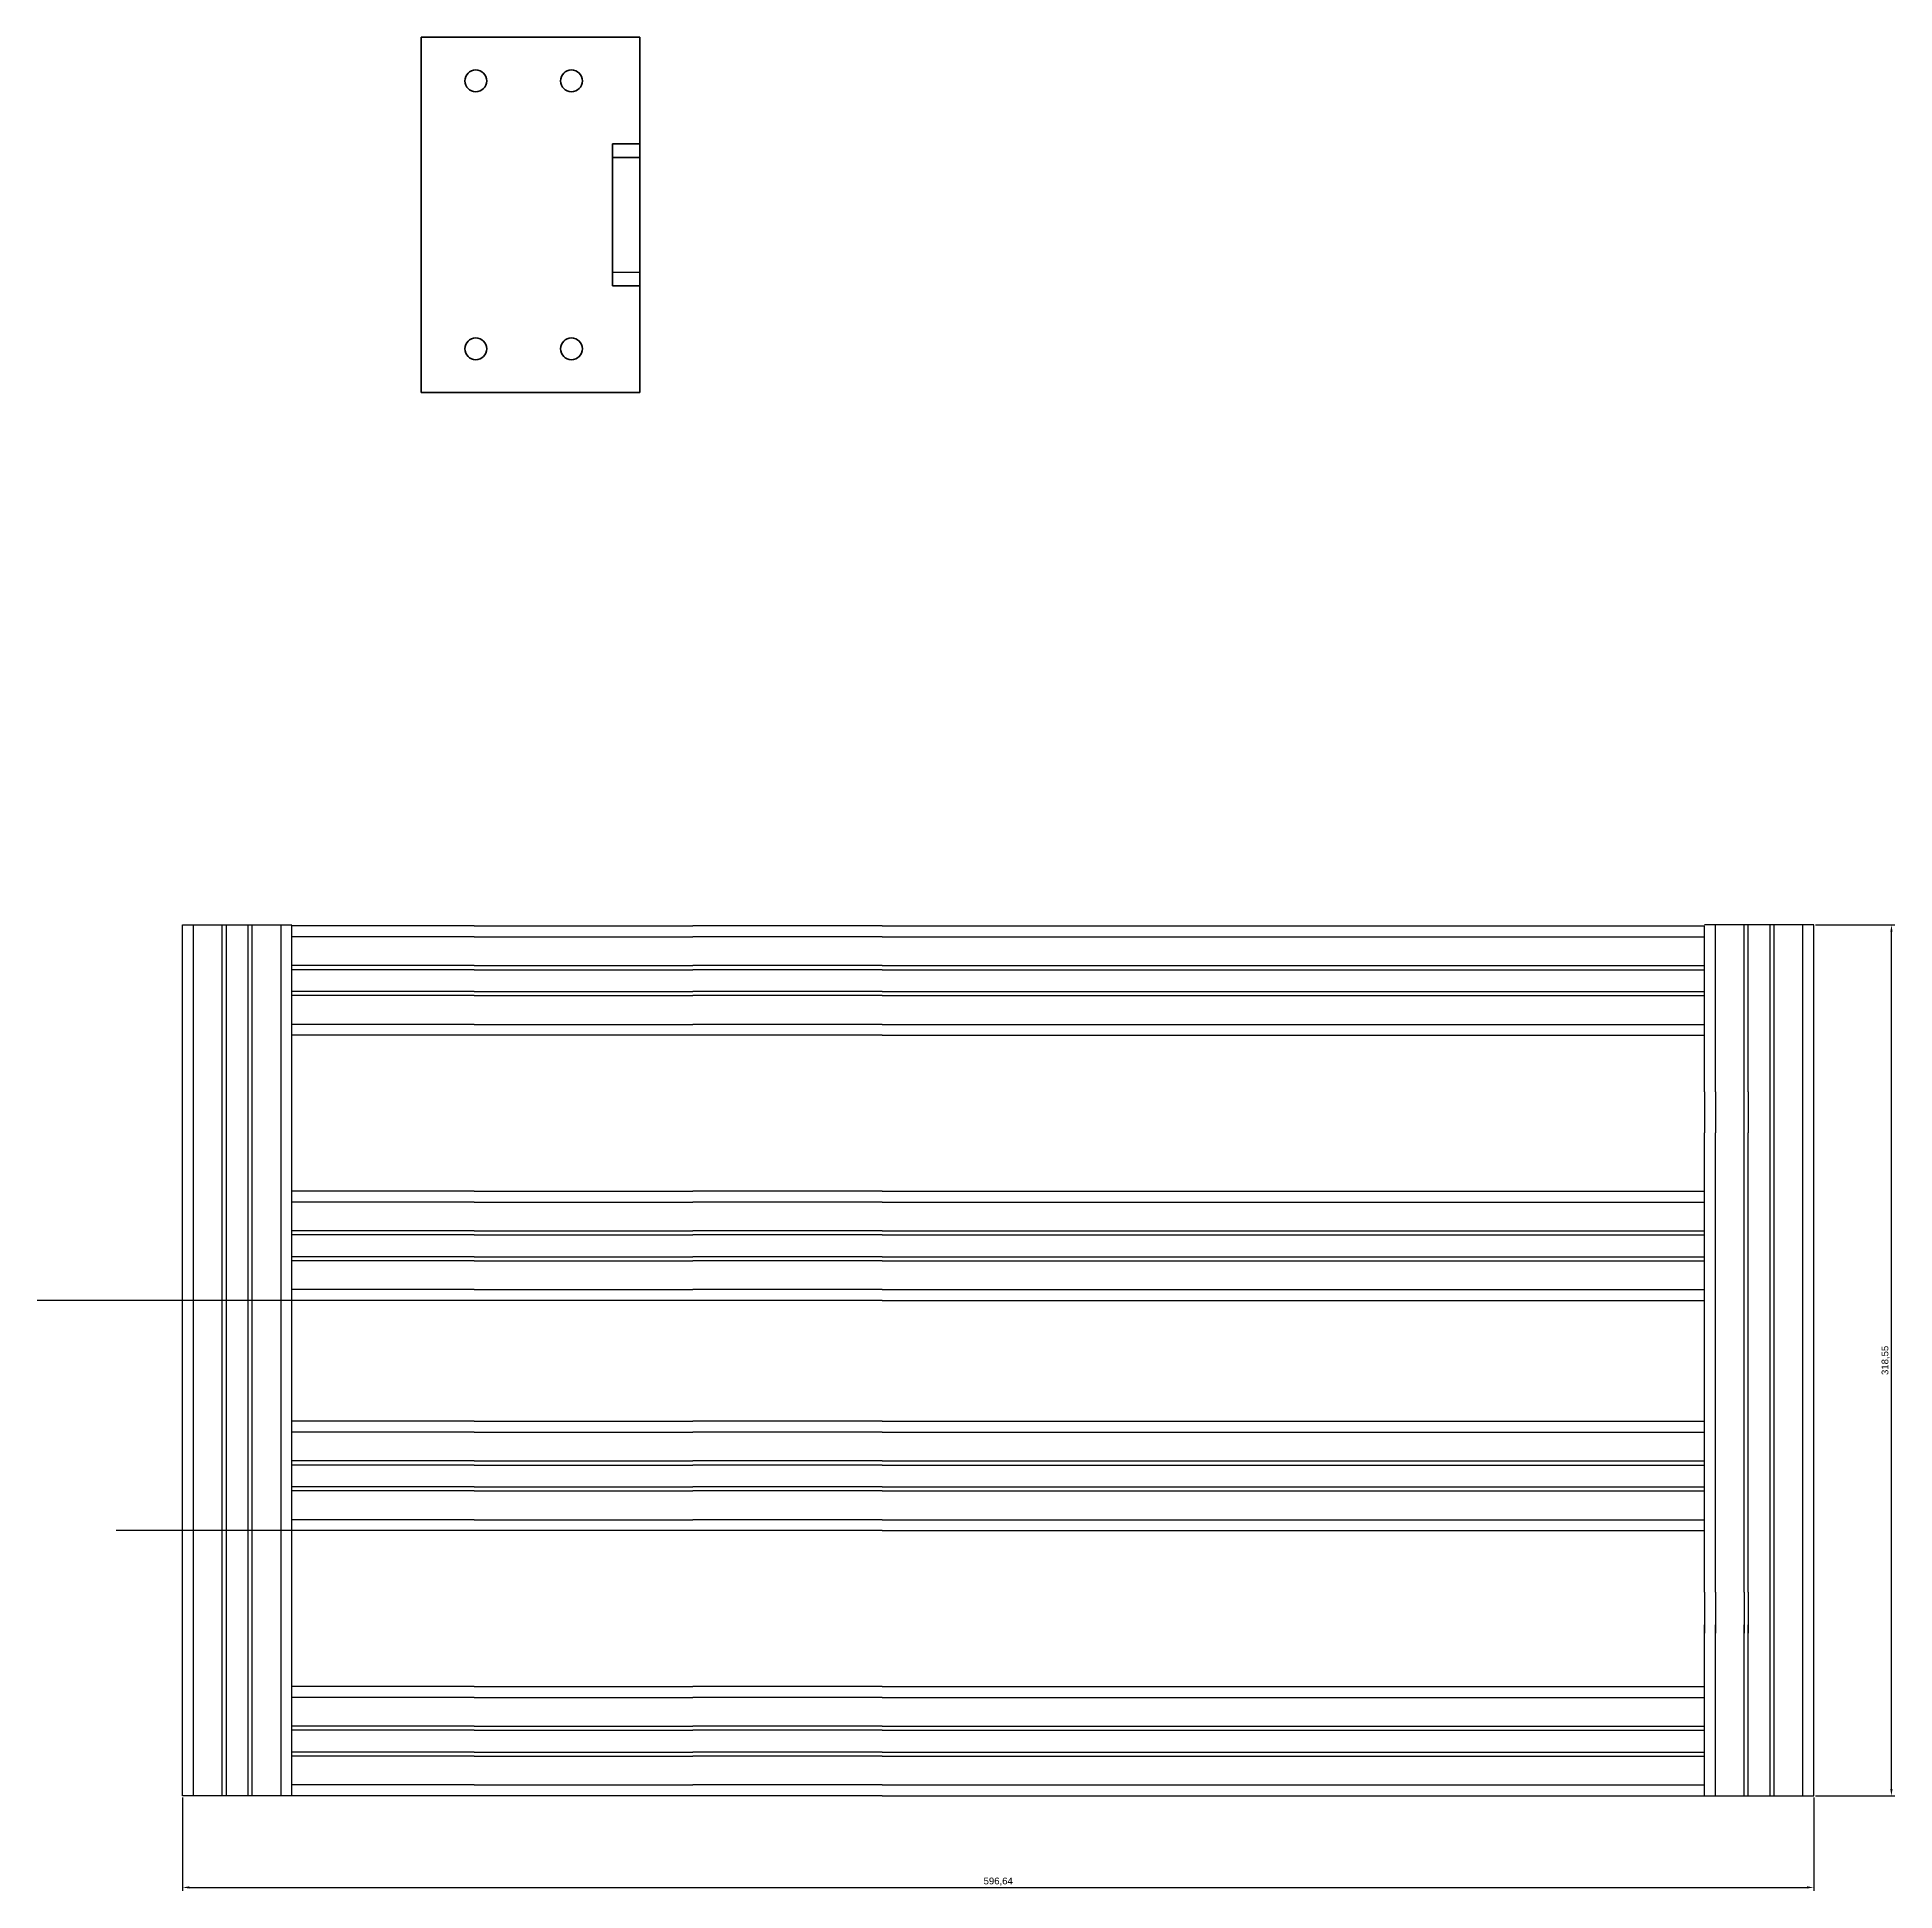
# Model space of a CAD drawing. Header units: millimetres. Extents: x -29 to 3384, y -388 to 1226.
# Drawn here: x 2704 to 3384, y -252 to 426 of the extents above; entities that cross this region are included whole.
import ezdxf

# ---------------------------------------------------------------- set-up
doc = ezdxf.new("R2010")
doc.units = ezdxf.units.MM
doc.linetypes.add('phl_thick', pattern=[0])
doc.layers.add('projection', color=7, linetype='Continuous')
doc.styles.get("Standard").update_dxf_attribs({"font": 'arial.ttf'})
doc.dimstyles.new('ISO-25', dxfattribs={"dimtxt": 2.5, "dimasz": 2.5, "dimexe": 1.25, "dimexo": 0.625, "dimtad": 1, "dimtxsty": 'Standard', "dimcen": 2.5, "dimadec": 0, "dimazin": 0, "dimtfac": 1, "dimtmove": 0, "dimatfit": 3, "dimfxl": 1, "dimarcsym": 0})

msp = doc.modelspace()

# ---------------------------------------------------------------- blocks, each defined once
blk = doc.blocks.new('*D193')
at = {"color": 0, "lineweight": -2, "transparency": 16777216}
for p, q in [((3354.88, 101.3), (3383.91, 101.3)), ((3382.66, -214.75), (3382.66, 98.8)), ((3354.88, -217.25), (3383.91, -217.25))]:
    blk.add_line(p, q, dxfattribs=at)
at = {"color": 0, "transparency": 16777216}
for points in [[(3382.24, 98.8), (3383.07, 98.8), (3382.66, 101.3)], [(3382.24, -214.75), (3383.07, -214.75), (3382.66, -217.25)]]:
    blk.add_solid(points, dxfattribs=at)
at = {"layer": 'Defpoints', "color": 0, "transparency": 16777216}
for p in [(3354.25, 101.3), (3382.66, 101.3), (3354.25, -217.25)]:
    blk.add_point(p, dxfattribs=at)
at = {"color": 0, "transparency": 16777216, "insert": (3380.53, -57.98), "char_height": 2.5, "attachment_point": 5, "rotation": 90}
blk.add_mtext('318,55', dxfattribs=at)
blk = doc.blocks.new('*D194')
at = {"color": 0, "lineweight": -2, "transparency": 16777216}
for p, q in [((2757.62, -217.87), (2757.62, -252.03)), ((3354.25, -217.87), (3354.25, -252.03)), ((2760.12, -250.78), (3351.75, -250.78))]:
    blk.add_line(p, q, dxfattribs=at)
at = {"color": 0, "transparency": 16777216}
for points in [[(2760.12, -250.36), (2760.12, -251.19), (2757.62, -250.78)], [(3351.75, -250.36), (3351.75, -251.19), (3354.25, -250.78)]]:
    blk.add_solid(points, dxfattribs=at)
at = {"layer": 'Defpoints', "color": 0, "transparency": 16777216}
for p in [(2757.62, -217.25), (3354.25, -217.25), (3354.25, -250.78)]:
    blk.add_point(p, dxfattribs=at)
at = {"color": 0, "transparency": 16777216, "insert": (3055.94, -248.65), "char_height": 2.5, "attachment_point": 5}
blk.add_mtext('596,64', dxfattribs=at)

# ---------------------------------------------------------------- dimensions: what is measured, and where the dimension line sits
dim = msp.add_linear_dim(base=(3382.65816, 101.297), p1=(3354.25378, -217.25), p2=(3354.25378, 101.297), angle=90, dimstyle='ISO-25')
dim.commit()
dim.dimension.update_dxf_attribs({"geometry": '*D193', "text_midpoint": (3380.53077, -57.9765)})
dim = msp.add_linear_dim(base=(3354.25378, -250.77748), p1=(2757.61764, -217.25), p2=(3354.25378, -217.25), dimstyle='ISO-25')
dim.commit()
dim.dimension.update_dxf_attribs({"geometry": '*D194', "text_midpoint": (3055.93571, -248.65009)})

# ---------------------------------------------------------------- linework, layer by layer
at = {"lineweight": 35}
for p, q in [((2924.84376, 426.07037), (2844.84376, 426.07037)), ((2844.84376, 426.07037), (2844.84376, 296.07037)), ((2924.84376, 361.07037), (2924.84376, 426.07037)), ((2924.84376, 387.07037), (2914.84376, 387.07037)), ((2914.84376, 387.07037), (2914.84376, 335.07037)), ((2914.84376, 382.07037), (2924.84376, 382.07037)), ((2924.84376, 335.07037), (2924.84376, 387.07037)), ((2924.84376, 296.07037), (2924.84376, 361.07037)), ((2914.84376, 335.07037), (2914.84376, 340.07037)), ((2914.84376, 335.07037), (2924.84376, 335.07037)), ((2844.84376, 296.07037), (2924.84376, 296.07037))]:
    msp.add_line(p, q, dxfattribs=at)
for p, q in [((2844.84376, 426.07037), (2844.84376, 410.07037)), ((2914.84376, 387.07037), (2914.84376, 382.07037)), ((2914.84376, 340.07037), (2924.84376, 340.07037)), ((2844.84376, 296.07037), (2844.84376, 312.07037)), ((2757.61764, 101.297), (2797.61764, 101.297)), ((2772.11764, 25.30938), (2772.11764, 101.297)), ((2773.61764, 25.30938), (2773.61764, 101.297)), ((2781.61764, 40.30938), (2781.61764, 101.297)), ((2783.11764, 40.30938), (2783.11764, 101.297)), ((2793.61764, 40.30938), (2793.61764, 101.297)), ((2797.61764, 40.30938), (2797.61764, 100.94153)), ((2864.22088, 100.94153), (2797.61764, 100.94153)), ((2864.22088, 96.94153), (2797.61764, 96.94153)), ((2864.22088, 100.94153), (2944.22088, 100.94153)), ((2864.22088, 96.94153), (2944.22088, 96.94153)), ((3013.45554, 100.94153), (2944.22088, 100.94153)), ((3013.45554, 96.94153), (2944.22088, 96.94153)), ((3047.45554, 96.94153), (3078.81334, 96.94153)), ((3047.77664, 100.94153), (3079.13444, 100.94153)), ((3078.81334, 96.94153), (3079.45554, 96.94153)), ((3205.79099, 100.94153), (3261.67897, 100.94153)), ((3205.79099, 96.94153), (3261.35171, 96.94153)), ((3261.35787, 96.94153), (3292.71567, 96.94153)), ((3261.67897, 100.94153), (3293.03677, 100.94153)), ((3292.71567, 96.94153), (3293.35787, 96.94153)), ((3293.02445, 100.94153), (3314.25385, 100.94153)), ((3293.02445, 100.94153), (3314.25385, 100.94153)), ((3293.35177, 96.94153), (3314.25385, 96.94153)), ((3293.35177, 96.94153), (3314.25385, 96.94153)), ((3354.25378, 101.297), (3314.25378, 101.297)), ((3314.25378, 40.30938), (3314.25378, 100.94153)), ((3318.25378, 40.30938), (3318.25378, 101.297)), ((3328.75378, 25.30938), (3328.75378, 101.297)), ((3330.25378, 40.30938), (3330.25378, 101.297)), ((3338.25378, 25.30938), (3338.25378, 101.297)), ((3339.75378, 25.30938), (3339.75378, 101.297)), ((2864.22088, 86.44153), (2797.61764, 86.44153)), ((2864.22088, 84.94153), (2797.61764, 84.94153)), ((2864.22088, 86.44153), (2944.22088, 86.44153)), ((2864.22088, 84.94153), (2944.22088, 84.94153)), ((3013.45554, 86.44153), (2944.22088, 86.44153)), ((3013.45554, 84.94153), (2944.22088, 84.94153)), ((3047.45554, 86.44153), (3078.81334, 86.44153)), ((3047.45554, 86.44153), (3078.81334, 86.44153)), ((3047.45554, 84.94153), (3078.81334, 84.94153)), ((3047.45554, 84.94153), (3078.81334, 84.94153)), ((3078.81334, 86.44153), (3079.45554, 86.44153)), ((3078.81334, 84.94153), (3079.45554, 84.94153)), ((3205.79099, 86.44153), (3261.35171, 86.44153)), ((3205.79099, 84.94153), (3261.35171, 84.94153)), ((3261.35787, 86.44153), (3292.71567, 86.44153)), ((3261.35787, 86.44153), (3292.71567, 86.44153)), ((3261.35787, 84.94153), (3292.71567, 84.94153)), ((3261.35787, 84.94153), (3292.71567, 84.94153)), ((3292.71567, 86.44153), (3293.35787, 86.44153)), ((3292.71567, 84.94153), (3293.35787, 84.94153)), ((3293.35177, 86.44153), (3314.25385, 86.44153)), ((3293.35177, 86.44153), (3314.25385, 86.44153)), ((3293.35177, 84.94153), (3314.25385, 84.94153)), ((3293.35177, 84.94153), (3314.25385, 84.94153)), ((2864.22088, 76.94153), (2797.61764, 76.94153)), ((2864.22088, 75.44153), (2797.61764, 75.44153)), ((2864.22088, 76.94153), (2944.22088, 76.94153)), ((2864.22088, 75.44153), (2944.22088, 75.44153)), ((3013.45554, 76.94153), (2944.22088, 76.94153)), ((3013.45554, 75.44153), (2944.22088, 75.44153)), ((3047.45554, 76.94153), (3078.81334, 76.94153)), ((3047.45554, 76.94153), (3078.81334, 76.94153)), ((3047.45554, 75.44153), (3078.81334, 75.44153)), ((3047.45554, 75.44153), (3078.81334, 75.44153)), ((3078.81334, 76.94153), (3079.45554, 76.94153)), ((3078.81334, 75.44153), (3079.45554, 75.44153)), ((3205.79099, 76.94153), (3261.35171, 76.94153)), ((3205.79099, 75.44153), (3261.35171, 75.44153)), ((3261.35787, 76.94153), (3292.71567, 76.94153)), ((3261.35787, 76.94153), (3292.71567, 76.94153)), ((3261.35787, 75.44153), (3292.71567, 75.44153)), ((3261.35787, 75.44153), (3292.71567, 75.44153)), ((3292.71567, 76.94153), (3293.35787, 76.94153)), ((3292.71567, 75.44153), (3293.35787, 75.44153)), ((3293.35177, 76.94153), (3314.25385, 76.94153)), ((3293.35177, 76.94153), (3314.25385, 76.94153)), ((3293.35177, 75.44153), (3314.25385, 75.44153)), ((3293.35177, 75.44153), (3314.25385, 75.44153)), ((2864.22088, 64.94153), (2797.61764, 64.94153)), ((2864.22088, 64.94153), (2944.22088, 64.94153)), ((3013.45554, 64.94153), (2944.22088, 64.94153)), ((3047.45554, 64.94153), (3078.81334, 64.94153)), ((3047.45554, 64.94153), (3078.81334, 64.94153)), ((3078.81334, 64.94153), (3079.45554, 64.94153)), ((3205.79099, 64.94153), (3261.35171, 64.94153)), ((3261.35787, 64.94153), (3292.71567, 64.94153)), ((3261.35787, 64.94153), (3292.71567, 64.94153)), ((3292.71567, 64.94153), (3293.35787, 64.94153)), ((3293.35177, 64.94153), (3314.25385, 64.94153)), ((3293.35177, 64.94153), (3314.25385, 64.94153)), ((3013.45554, 60.94153), (2797.61764, 60.94153)), ((3047.45554, 60.94153), (3078.81334, 60.94153)), ((3078.81334, 60.94153), (3079.45554, 60.94153)), ((3205.79099, 60.94153), (3314.25378, 60.94153)), ((3261.35787, 60.94153), (3292.71567, 60.94153)), ((3292.71567, 60.94153), (3293.35787, 60.94153)), ((2781.61764, 25.30938), (2781.61764, 40.30938)), ((2783.11764, 25.30938), (2783.11764, 40.30938)), ((2793.61764, 25.30938), (2793.61764, 40.30938)), ((2797.61764, 25.30938), (2797.61764, 40.30938)), ((3314.25378, 40.30938), (3314.25378, 25.30938)), ((3318.25378, 40.30938), (3318.25378, 25.30938)), ((3330.25378, 40.30938), (3330.25378, 25.30938)), ((2797.61764, -98.0824), (2797.61764, 25.30938)), ((3314.25378, -98.0824), (3314.25378, 25.30938)), ((2864.22088, 3.94153), (2797.61764, 3.94153)), ((2864.22088, 3.94153), (2944.22088, 3.94153)), ((3013.45554, 3.94153), (2944.22088, 3.94153)), ((3047.77664, 3.94153), (3079.13444, 3.94153)), ((3205.79099, 3.94153), (3261.67897, 3.94153)), ((3261.67897, 3.94153), (3293.03677, 3.94153)), ((3293.02445, 3.94153), (3314.25385, 3.94153)), ((3293.02445, 3.94153), (3314.25385, 3.94153)), ((2864.22088, -0.05847), (2797.61764, -0.05847)), ((2864.22088, -0.05847), (2944.22088, -0.05847)), ((3013.45554, -0.05847), (2944.22088, -0.05847)), ((3047.45554, -0.05847), (3078.81334, -0.05847)), ((3078.81334, -0.05847), (3079.45554, -0.05847)), ((3205.79099, -0.05847), (3261.35171, -0.05847)), ((3261.35787, -0.05847), (3292.71567, -0.05847)), ((3292.71567, -0.05847), (3293.35787, -0.05847)), ((3293.35177, -0.05847), (3314.25385, -0.05847)), ((3293.35177, -0.05847), (3314.25385, -0.05847)), ((2864.22088, -10.55847), (2797.61764, -10.55847)), ((2864.22088, -12.05847), (2797.61764, -12.05847)), ((2864.22088, -10.55847), (2944.22088, -10.55847)), ((2864.22088, -12.05847), (2944.22088, -12.05847)), ((3013.45554, -10.55847), (2944.22088, -10.55847)), ((3013.45554, -12.05847), (2944.22088, -12.05847)), ((3047.45554, -10.55847), (3078.81334, -10.55847)), ((3047.45554, -10.55847), (3078.81334, -10.55847)), ((3047.45554, -12.05847), (3078.81334, -12.05847)), ((3047.45554, -12.05847), (3078.81334, -12.05847)), ((3078.81334, -10.55847), (3079.45554, -10.55847)), ((3078.81334, -12.05847), (3079.45554, -12.05847)), ((3205.79099, -10.55847), (3261.35171, -10.55847)), ((3205.79099, -12.05847), (3261.35171, -12.05847)), ((3261.35787, -10.55847), (3292.71567, -10.55847)), ((3261.35787, -10.55847), (3292.71567, -10.55847)), ((3261.35787, -12.05847), (3292.71567, -12.05847)), ((3261.35787, -12.05847), (3292.71567, -12.05847)), ((3292.71567, -10.55847), (3293.35787, -10.55847)), ((3292.71567, -12.05847), (3293.35787, -12.05847)), ((3293.35177, -10.55847), (3314.25385, -10.55847)), ((3293.35177, -10.55847), (3314.25385, -10.55847)), ((3293.35177, -12.05847), (3314.25385, -12.05847)), ((3293.35177, -12.05847), (3314.25385, -12.05847)), ((2864.22088, -20.05847), (2797.61764, -20.05847)), ((2864.22088, -20.05847), (2944.22088, -20.05847)), ((3013.45554, -20.05847), (2944.22088, -20.05847)), ((3047.45554, -20.05847), (3078.81334, -20.05847)), ((3047.45554, -20.05847), (3078.81334, -20.05847)), ((3078.81334, -20.05847), (3079.45554, -20.05847)), ((3205.79099, -20.05847), (3261.35171, -20.05847)), ((3261.35787, -20.05847), (3292.71567, -20.05847)), ((3261.35787, -20.05847), (3292.71567, -20.05847)), ((3292.71567, -20.05847), (3293.35787, -20.05847)), ((3293.35177, -20.05847), (3314.25385, -20.05847)), ((3293.35177, -20.05847), (3314.25385, -20.05847)), ((2864.22088, -21.55847), (2797.61764, -21.55847)), ((2864.22088, -21.55847), (2944.22088, -21.55847)), ((3013.45554, -21.55847), (2944.22088, -21.55847)), ((3047.45554, -21.55847), (3078.81334, -21.55847)), ((3047.45554, -21.55847), (3078.81334, -21.55847)), ((3078.81334, -21.55847), (3079.45554, -21.55847)), ((3205.79099, -21.55847), (3261.35171, -21.55847)), ((3261.35787, -21.55847), (3292.71567, -21.55847)), ((3261.35787, -21.55847), (3292.71567, -21.55847)), ((3292.71567, -21.55847), (3293.35787, -21.55847)), ((3293.35177, -21.55847), (3314.25385, -21.55847)), ((3293.35177, -21.55847), (3314.25385, -21.55847)), ((2864.22088, -32.05847), (2797.61764, -32.05847)), ((2864.22088, -32.05847), (2944.22088, -32.05847)), ((3013.45554, -32.05847), (2944.22088, -32.05847)), ((3047.45554, -32.05847), (3078.81334, -32.05847)), ((3047.45554, -32.05847), (3078.81334, -32.05847)), ((3078.81334, -32.05847), (3079.45554, -32.05847)), ((3205.79099, -32.05847), (3261.35171, -32.05847)), ((3261.35787, -32.05847), (3292.71567, -32.05847)), ((3261.35787, -32.05847), (3292.71567, -32.05847)), ((3292.71567, -32.05847), (3293.35787, -32.05847)), ((3293.35177, -32.05847), (3314.25385, -32.05847)), ((3293.35177, -32.05847), (3314.25385, -32.05847)), ((2797.61764, -36.05847), (2704.41794, -36.05847)), ((3013.45554, -36.05847), (2797.61764, -36.05847)), ((3047.45554, -36.05847), (3078.81334, -36.05847)), ((3078.81334, -36.05847), (3079.45554, -36.05847)), ((3205.79099, -36.05847), (3314.25378, -36.05847)), ((3261.35787, -36.05847), (3292.71567, -36.05847)), ((3292.71567, -36.05847), (3293.35787, -36.05847)), ((2864.22088, -80.25), (2797.61764, -80.25)), ((2864.22088, -80.25), (2944.22088, -80.25)), ((3013.45554, -80.25), (2944.22088, -80.25)), ((3047.77664, -80.25), (3079.13444, -80.25)), ((3205.79099, -80.25), (3261.67897, -80.25)), ((3261.67897, -80.25), (3293.03677, -80.25)), ((3293.02445, -80.25), (3314.25385, -80.25)), ((3293.02445, -80.25), (3314.25385, -80.25)), ((2864.22088, -84.25), (2797.61764, -84.25)), ((2864.22088, -84.25), (2944.22088, -84.25)), ((3013.45554, -84.25), (2944.22088, -84.25)), ((3047.45554, -84.25), (3078.81334, -84.25)), ((3078.81334, -84.25), (3079.45554, -84.25)), ((3205.79099, -84.25), (3261.35171, -84.25)), ((3261.35787, -84.25), (3292.71567, -84.25)), ((3292.71567, -84.25), (3293.35787, -84.25)), ((3293.35177, -84.25), (3314.25385, -84.25)), ((3293.35177, -84.25), (3314.25385, -84.25)), ((2864.22088, -94.75), (2797.61764, -94.75)), ((2864.22088, -94.75), (2944.22088, -94.75)), ((3013.45554, -94.75), (2944.22088, -94.75)), ((3047.45554, -94.75), (3078.81334, -94.75)), ((3047.45554, -94.75), (3078.81334, -94.75)), ((3078.81334, -94.75), (3079.45554, -94.75)), ((3205.79099, -94.75), (3261.35171, -94.75)), ((3261.35787, -94.75), (3292.71567, -94.75)), ((3261.35787, -94.75), (3292.71567, -94.75)), ((3292.71567, -94.75), (3293.35787, -94.75)), ((3293.35177, -94.75), (3314.25385, -94.75)), ((3293.35177, -94.75), (3314.25385, -94.75)), ((2864.22088, -96.25), (2797.61764, -96.25)), ((2864.22088, -96.25), (2944.22088, -96.25)), ((3013.45554, -96.25), (2944.22088, -96.25)), ((3047.45554, -96.25), (3078.81334, -96.25)), ((3047.45554, -96.25), (3078.81334, -96.25)), ((3078.81334, -96.25), (3079.45554, -96.25)), ((3205.79099, -96.25), (3261.35171, -96.25)), ((3261.35787, -96.25), (3292.71567, -96.25)), ((3261.35787, -96.25), (3292.71567, -96.25)), ((3292.71567, -96.25), (3293.35787, -96.25)), ((3293.35177, -96.25), (3314.25385, -96.25)), ((3293.35177, -96.25), (3314.25385, -96.25)), ((2864.22088, -104.25), (2797.61764, -104.25)), ((2864.22088, -105.75), (2797.61764, -105.75)), ((2864.22088, -104.25), (2944.22088, -104.25)), ((2864.22088, -105.75), (2944.22088, -105.75)), ((3013.45554, -104.25), (2944.22088, -104.25)), ((3013.45554, -105.75), (2944.22088, -105.75)), ((3047.45554, -104.25), (3078.81334, -104.25)), ((3047.45554, -104.25), (3078.81334, -104.25)), ((3047.45554, -105.75), (3078.81334, -105.75)), ((3047.45554, -105.75), (3078.81334, -105.75)), ((3078.81334, -104.25), (3079.45554, -104.25)), ((3078.81334, -105.75), (3079.45554, -105.75)), ((3205.79099, -104.25), (3261.35171, -104.25)), ((3205.79099, -105.75), (3261.35171, -105.75)), ((3261.35787, -104.25), (3292.71567, -104.25)), ((3261.35787, -104.25), (3292.71567, -104.25)), ((3261.35787, -105.75), (3292.71567, -105.75)), ((3261.35787, -105.75), (3292.71567, -105.75)), ((3292.71567, -104.25), (3293.35787, -104.25)), ((3292.71567, -105.75), (3293.35787, -105.75)), ((3293.35177, -104.25), (3314.25385, -104.25)), ((3293.35177, -104.25), (3314.25385, -104.25)), ((3293.35177, -105.75), (3314.25385, -105.75)), ((3293.35177, -105.75), (3314.25385, -105.75)), ((2797.61764, -120.25), (2733.37717, -120.25)), ((2864.22088, -116.25), (2797.61764, -116.25)), ((3013.45554, -120.25), (2797.61764, -120.25)), ((2864.22088, -116.25), (2944.22088, -116.25)), ((3013.45554, -116.25), (2944.22088, -116.25)), ((3047.45554, -116.25), (3078.81334, -116.25)), ((3047.45554, -116.25), (3078.81334, -116.25)), ((3047.45554, -120.25), (3078.81334, -120.25)), ((3078.81334, -116.25), (3079.45554, -116.25)), ((3078.81334, -120.25), (3079.45554, -120.25)), ((3205.79099, -116.25), (3261.35171, -116.25)), ((3205.79099, -120.25), (3314.25378, -120.25)), ((3261.35787, -116.25), (3292.71567, -116.25)), ((3261.35787, -116.25), (3292.71567, -116.25)), ((3261.35787, -120.25), (3292.71567, -120.25)), ((3292.71567, -116.25), (3293.35787, -116.25)), ((3292.71567, -120.25), (3293.35787, -120.25)), ((3293.35177, -116.25), (3314.25385, -116.25)), ((3293.35177, -116.25), (3314.25385, -116.25)), ((3314.25378, -142.75778), (3314.25378, -157.75778)), ((3318.25378, -142.75778), (3318.25378, -157.75778)), ((3328.75378, -142.75778), (3328.75378, -157.75778)), ((3330.25378, -142.75778), (3330.25378, -157.75778)), ((2864.22088, -177.25), (2797.61764, -177.25)), ((2864.22088, -181.25), (2797.61764, -181.25)), ((2864.22088, -177.25), (2944.22088, -177.25)), ((2864.22088, -181.25), (2944.22088, -181.25)), ((3013.45554, -177.25), (2944.22088, -177.25)), ((3013.45554, -181.25), (2944.22088, -181.25)), ((3047.45554, -181.25), (3078.81334, -181.25)), ((3047.77664, -177.25), (3079.13444, -177.25)), ((3078.81334, -181.25), (3079.45554, -181.25)), ((3205.79099, -177.25), (3261.67897, -177.25)), ((3205.79099, -181.25), (3261.35171, -181.25)), ((3261.35787, -181.25), (3292.71567, -181.25)), ((3261.67897, -177.25), (3293.03677, -177.25)), ((3292.71567, -181.25), (3293.35787, -181.25)), ((3293.02445, -177.25), (3314.25385, -177.25)), ((3293.02445, -177.25), (3314.25385, -177.25)), ((3293.35177, -181.25), (3314.25385, -181.25)), ((3293.35177, -181.25), (3314.25385, -181.25)), ((2864.22088, -191.75), (2797.61764, -191.75)), ((2864.22088, -193.25), (2797.61764, -193.25)), ((2864.22088, -191.75), (2944.22088, -191.75)), ((2864.22088, -193.25), (2944.22088, -193.25)), ((3013.45554, -191.75), (2944.22088, -191.75)), ((3013.45554, -193.25), (2944.22088, -193.25)), ((3047.45554, -191.75), (3078.81334, -191.75)), ((3047.45554, -191.75), (3078.81334, -191.75)), ((3047.45554, -193.25), (3078.81334, -193.25)), ((3047.45554, -193.25), (3078.81334, -193.25)), ((3078.81334, -191.75), (3079.45554, -191.75)), ((3078.81334, -193.25), (3079.45554, -193.25)), ((3205.79099, -191.75), (3261.35171, -191.75)), ((3205.79099, -193.25), (3261.35171, -193.25)), ((3261.35787, -191.75), (3292.71567, -191.75)), ((3261.35787, -191.75), (3292.71567, -191.75)), ((3261.35787, -193.25), (3292.71567, -193.25)), ((3261.35787, -193.25), (3292.71567, -193.25)), ((3292.71567, -191.75), (3293.35787, -191.75)), ((3292.71567, -193.25), (3293.35787, -193.25)), ((3293.35177, -191.75), (3314.25385, -191.75)), ((3293.35177, -191.75), (3314.25385, -191.75)), ((3293.35177, -193.25), (3314.25385, -193.25)), ((3293.35177, -193.25), (3314.25385, -193.25)), ((2864.22088, -201.25), (2797.61764, -201.25)), ((2864.22088, -202.75), (2797.61764, -202.75)), ((2864.22088, -201.25), (2944.22088, -201.25)), ((2864.22088, -202.75), (2944.22088, -202.75)), ((3013.45554, -201.25), (2944.22088, -201.25)), ((3013.45554, -202.75), (2944.22088, -202.75)), ((3047.45554, -201.25), (3078.81334, -201.25)), ((3047.45554, -201.25), (3078.81334, -201.25)), ((3047.45554, -202.75), (3078.81334, -202.75)), ((3047.45554, -202.75), (3078.81334, -202.75)), ((3078.81334, -201.25), (3079.45554, -201.25)), ((3078.81334, -202.75), (3079.45554, -202.75)), ((3205.79099, -201.25), (3261.35171, -201.25)), ((3205.79099, -202.75), (3261.35171, -202.75)), ((3261.35787, -201.25), (3292.71567, -201.25)), ((3261.35787, -201.25), (3292.71567, -201.25)), ((3261.35787, -202.75), (3292.71567, -202.75)), ((3261.35787, -202.75), (3292.71567, -202.75)), ((3292.71567, -201.25), (3293.35787, -201.25)), ((3292.71567, -202.75), (3293.35787, -202.75)), ((3293.35177, -201.25), (3314.25385, -201.25)), ((3293.35177, -201.25), (3314.25385, -201.25)), ((3293.35177, -202.75), (3314.25385, -202.75)), ((3293.35177, -202.75), (3314.25385, -202.75)), ((2797.61764, -217.25), (2757.61764, -217.25)), ((2864.22088, -213.25), (2797.61764, -213.25)), ((3013.45554, -217.25), (2797.61764, -217.25)), ((2864.22088, -213.25), (2944.22088, -213.25)), ((3013.45554, -213.25), (2944.22088, -213.25)), ((3047.45554, -213.25), (3078.81334, -213.25)), ((3047.45554, -213.25), (3078.81334, -213.25)), ((3047.45554, -217.25), (3078.81334, -217.25)), ((3078.81334, -213.25), (3079.45554, -213.25)), ((3078.81334, -217.25), (3079.45554, -217.25)), ((3205.79099, -213.25), (3261.35171, -213.25)), ((3205.79099, -217.25), (3314.25378, -217.25)), ((3261.35787, -213.25), (3292.71567, -213.25)), ((3261.35787, -213.25), (3292.71567, -213.25)), ((3261.35787, -217.25), (3292.71567, -217.25)), ((3292.71567, -213.25), (3293.35787, -213.25)), ((3292.71567, -217.25), (3293.35787, -217.25)), ((3293.35177, -213.25), (3314.25385, -213.25)), ((3293.35177, -213.25), (3314.25385, -213.25)), ((3314.25378, -217.25), (3354.25378, -217.25))]:
    msp.add_line(p, q)
for centre in [(2864.84376, 410.07037), (2899.84376, 410.07037), (2864.84376, 312.07037), (2899.84376, 312.07037)]:
    msp.add_circle(centre, 4, dxfattribs=at)
at = {"layer": 'projection', "color": 7, "linetype": 'phl_thick'}
for p, q in [((2757.61764, -217.25), (2757.61764, 101.297)), ((2761.61764, -217.25), (2761.61764, 101.297)), ((3013.45554, 100.94153), (3047.77664, 100.94153)), ((3013.45554, 96.94153), (3047.45554, 96.94153)), ((3079.13444, 100.94153), (3205.79099, 100.94153)), ((3079.45554, 96.94153), (3205.79099, 96.94153)), ((3350.25378, -217.25), (3350.25378, 101.297)), ((3354.25378, -217.25), (3354.25378, 101.297)), ((3013.45554, 86.44153), (3047.45554, 86.44153)), ((3013.45554, 84.94153), (3047.45554, 84.94153)), ((3079.45554, 86.44153), (3205.79099, 86.44153)), ((3079.45554, 84.94153), (3205.79099, 84.94153)), ((3013.45554, 76.94153), (3047.45554, 76.94153)), ((3013.45554, 75.44153), (3047.45554, 75.44153)), ((3079.45554, 76.94153), (3205.79099, 76.94153)), ((3079.45554, 75.44153), (3205.79099, 75.44153)), ((3013.45554, 64.94153), (3047.45554, 64.94153)), ((3079.45554, 64.94153), (3205.79099, 64.94153)), ((3013.45554, 60.94153), (3205.79099, 60.94153)), ((2772.11764, -217.25), (2772.11764, 25.30938)), ((2773.61764, -217.25), (2773.61764, 25.30938)), ((2781.61764, -217.25), (2781.61764, 25.30938)), ((2783.11764, -217.25), (2783.11764, 25.30938)), ((2793.61764, -217.25), (2793.61764, 25.30938)), ((2797.61764, -217.25), (2797.61764, 25.30938)), ((3314.25378, -142.75778), (3314.25378, 25.30938)), ((3318.25378, -142.75778), (3318.25378, 25.30938)), ((3328.75378, -142.75778), (3328.75378, 25.30938)), ((3330.25378, -142.75778), (3330.25378, 25.30938)), ((3338.25378, -217.25), (3338.25378, 25.30938)), ((3339.75378, -217.25), (3339.75378, 25.30938)), ((3013.45554, 3.94153), (3047.77664, 3.94153)), ((3079.13444, 3.94153), (3205.79099, 3.94153)), ((3013.45554, -0.05847), (3047.45554, -0.05847)), ((3079.45554, -0.05847), (3205.79099, -0.05847)), ((3013.45554, -10.55847), (3047.45554, -10.55847)), ((3013.45554, -12.05847), (3047.45554, -12.05847)), ((3079.45554, -10.55847), (3205.79099, -10.55847)), ((3079.45554, -12.05847), (3205.79099, -12.05847)), ((3013.45554, -20.05847), (3047.45554, -20.05847)), ((3079.45554, -20.05847), (3205.79099, -20.05847)), ((3013.45554, -21.55847), (3047.45554, -21.55847)), ((3079.45554, -21.55847), (3205.79099, -21.55847)), ((3013.45554, -32.05847), (3047.45554, -32.05847)), ((3079.45554, -32.05847), (3205.79099, -32.05847)), ((3013.45554, -36.05847), (3205.79099, -36.05847)), ((3013.45554, -80.25), (3047.77664, -80.25)), ((3079.13444, -80.25), (3205.79099, -80.25)), ((3013.45554, -84.25), (3047.45554, -84.25)), ((3079.45554, -84.25), (3205.79099, -84.25)), ((3013.45554, -94.75), (3047.45554, -94.75)), ((3079.45554, -94.75), (3205.79099, -94.75)), ((3013.45554, -96.25), (3047.45554, -96.25)), ((3079.45554, -96.25), (3205.79099, -96.25)), ((3013.45554, -104.25), (3047.45554, -104.25)), ((3013.45554, -105.75), (3047.45554, -105.75)), ((3079.45554, -104.25), (3205.79099, -104.25)), ((3079.45554, -105.75), (3205.79099, -105.75)), ((3013.45554, -116.25), (3047.45554, -116.25)), ((3013.45554, -120.25), (3205.79099, -120.25)), ((3079.45554, -116.25), (3205.79099, -116.25)), ((3314.25378, -217.25), (3314.25378, -154.75778)), ((3318.25378, -217.25), (3318.25378, -154.75778)), ((3328.75378, -217.25), (3328.75378, -154.75778)), ((3330.25378, -217.25), (3330.25378, -154.75778)), ((3013.45554, -177.25), (3047.77664, -177.25)), ((3013.45554, -181.25), (3047.45554, -181.25)), ((3079.13444, -177.25), (3205.79099, -177.25)), ((3079.45554, -181.25), (3205.79099, -181.25)), ((3013.45554, -191.75), (3047.45554, -191.75)), ((3013.45554, -193.25), (3047.45554, -193.25)), ((3079.45554, -191.75), (3205.79099, -191.75)), ((3079.45554, -193.25), (3205.79099, -193.25)), ((3013.45554, -201.25), (3047.45554, -201.25)), ((3013.45554, -202.75), (3047.45554, -202.75)), ((3079.45554, -201.25), (3205.79099, -201.25)), ((3079.45554, -202.75), (3205.79099, -202.75)), ((3013.45554, -213.25), (3047.45554, -213.25)), ((3013.45554, -217.25), (3205.79099, -217.25)), ((3079.45554, -213.25), (3205.79099, -213.25))]:
    msp.add_line(p, q, dxfattribs=at)

msp.set_redraw_order([(e.dxf.handle, doc.entitydb.next_handle()) for e in msp.query("TEXT MTEXT ATTDEF DIMENSION ARC_DIMENSION")])  # texts and dimensions are drawn at this point

doc.saveas('drawing.dxf')
